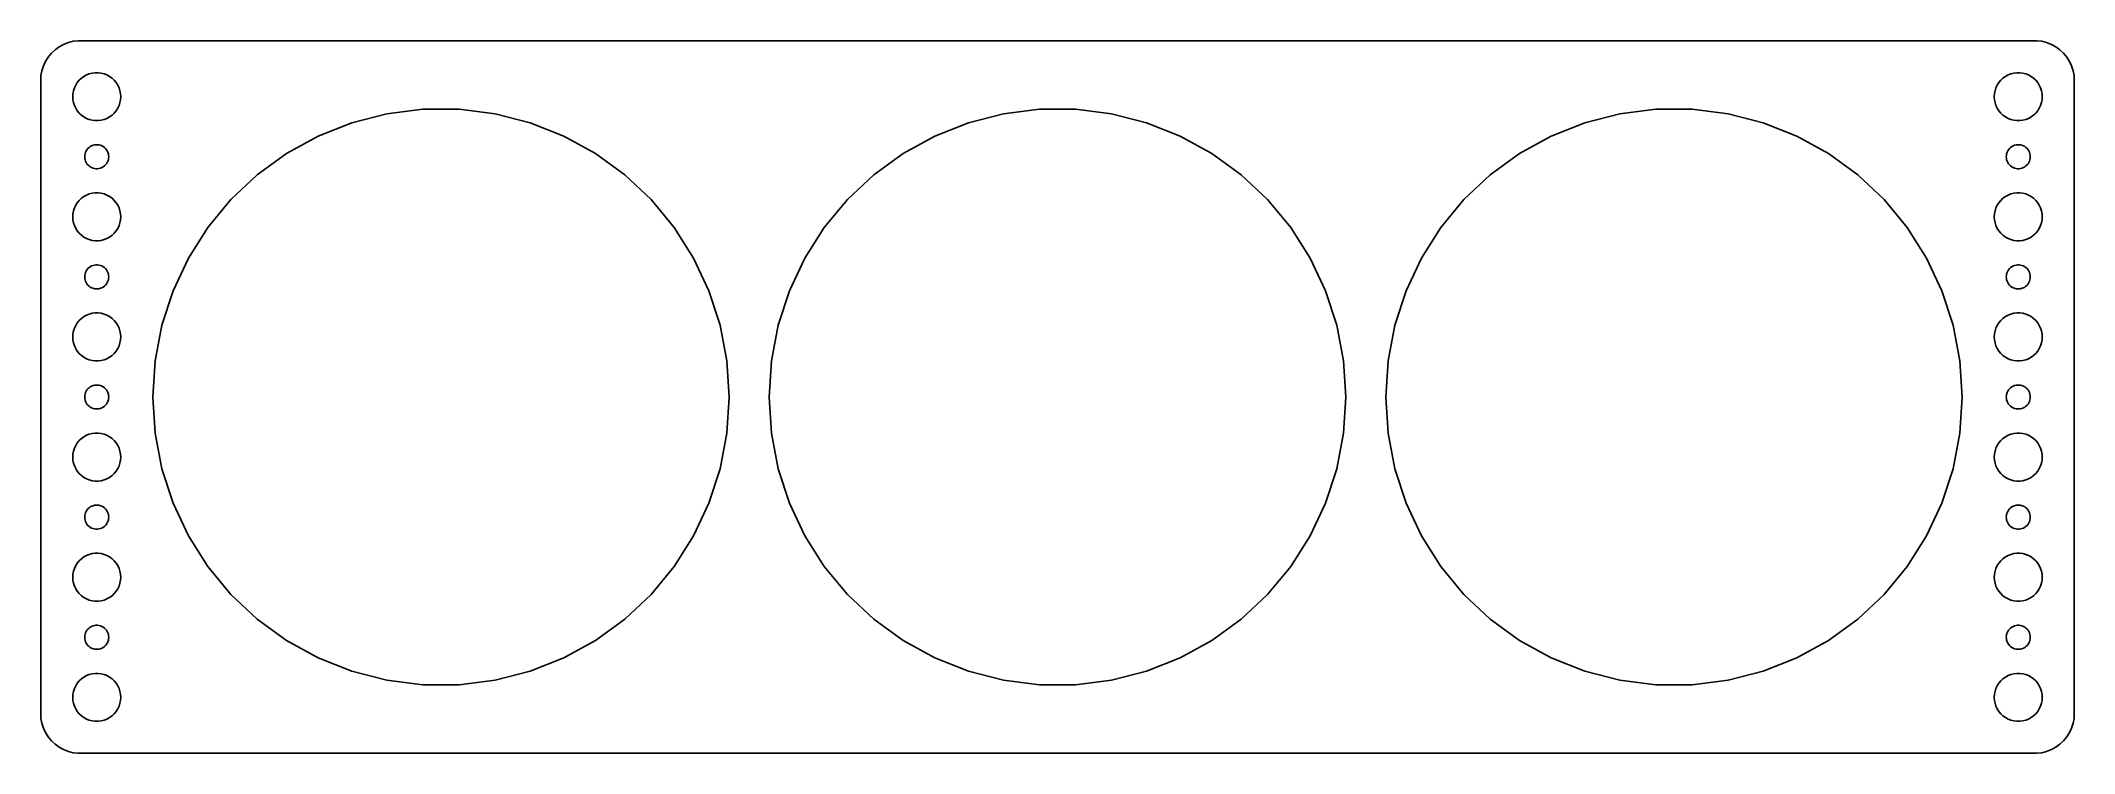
# Model space of a CAD drawing. Header units: metres. Extents: x -127 to 127, y -44 to 44.
import ezdxf

# ---------------------------------------------------------------- set-up
doc = ezdxf.new("R2010")
doc.units = ezdxf.units.M

msp = doc.modelspace()

# ---------------------------------------------------------------- linework, layer by layer
for p, q in [((-125.187, 43.3526), (-125.645, 42.9227)), ((-124.679, 43.7216), (-125.187, 43.3526)), ((-124.129, 44.0241), (-124.679, 43.7216)), ((-123.545, 44.2553), (-124.129, 44.0241)), ((-122.937, 44.4114), (-123.545, 44.2553)), ((-122.314, 44.4901), (-122.937, 44.4114)), ((122.314, 44.4901), (-122.314, 44.4901)), ((122.937, 44.4114), (122.314, 44.4901)), ((123.545, 44.2553), (122.937, 44.4114)), ((124.129, 44.0241), (123.545, 44.2553)), ((124.679, 43.7216), (124.129, 44.0241)), ((125.187, 43.3526), (124.679, 43.7216)), ((125.645, 42.9227), (125.187, 43.3526)), ((-126.843, 40.7434), (-126.961, 40.1267)), ((-126.649, 41.3406), (-126.843, 40.7434)), ((-126.382, 41.9088), (-126.649, 41.3406)), ((-126.045, 42.4389), (-126.382, 41.9088)), ((-125.645, 42.9227), (-126.045, 42.4389)), ((126.045, 42.4389), (125.645, 42.9227)), ((126.382, 41.9088), (126.045, 42.4389)), ((126.649, 41.3406), (126.382, 41.9088)), ((126.843, 40.7434), (126.649, 41.3406)), ((126.961, 40.1267), (126.843, 40.7434)), ((-126.961, 40.1267), (-127, 39.5)), ((-127, 39.5), (-127, -39.5)), ((-122.976, 37.876), (-122.906, 38.2461)), ((-122.906, 38.2461), (-122.789, 38.6044)), ((-122.789, 38.6044), (-122.629, 38.9453)), ((-122.629, 38.9453), (-122.427, 39.2634)), ((-122.427, 39.2634), (-122.187, 39.5536)), ((-122.187, 39.5536), (-121.912, 39.8115)), ((-121.912, 39.8115), (-121.607, 40.033)), ((-121.607, 40.033), (-121.277, 40.2145)), ((-121.277, 40.2145), (-120.927, 40.3532)), ((-120.927, 40.3532), (-120.562, 40.4469)), ((-120.562, 40.4469), (-120.188, 40.4941)), ((-120.188, 40.4941), (-119.812, 40.4941)), ((-119.812, 40.4941), (-119.438, 40.4469)), ((-119.438, 40.4469), (-119.073, 40.3532)), ((-119.073, 40.3532), (-118.723, 40.2145)), ((-118.723, 40.2145), (-118.393, 40.033)), ((-118.393, 40.033), (-118.088, 39.8115)), ((-118.088, 39.8115), (-117.813, 39.5536)), ((-117.813, 39.5536), (-117.573, 39.2634)), ((-117.573, 39.2634), (-117.371, 38.9453)), ((-117.371, 38.9453), (-117.211, 38.6044)), ((-117.211, 38.6044), (-117.094, 38.2461)), ((-117.094, 38.2461), (-117.024, 37.876)), ((117.024, 37.876), (117.094, 38.2461)), ((117.094, 38.2461), (117.211, 38.6044)), ((117.211, 38.6044), (117.371, 38.9453)), ((117.371, 38.9453), (117.573, 39.2634)), ((117.573, 39.2634), (117.813, 39.5536)), ((117.813, 39.5536), (118.088, 39.8115)), ((118.088, 39.8115), (118.393, 40.033)), ((118.393, 40.033), (118.723, 40.2145)), ((118.723, 40.2145), (119.073, 40.3532)), ((119.073, 40.3532), (119.438, 40.4469)), ((119.438, 40.4469), (119.812, 40.4941)), ((119.812, 40.4941), (120.188, 40.4941)), ((120.188, 40.4941), (120.562, 40.4469)), ((120.562, 40.4469), (120.927, 40.3532)), ((120.927, 40.3532), (121.277, 40.2145)), ((121.277, 40.2145), (121.607, 40.033)), ((121.607, 40.033), (121.912, 39.8115)), ((121.912, 39.8115), (122.187, 39.5536)), ((122.187, 39.5536), (122.427, 39.2634)), ((122.427, 39.2634), (122.629, 38.9453)), ((122.629, 38.9453), (122.789, 38.6044)), ((122.789, 38.6044), (122.906, 38.2461)), ((122.906, 38.2461), (122.976, 37.876)), ((127, 39.5), (126.961, 40.1267)), ((127, -39.5), (127, 39.5)), ((-123, 37.5), (-122.976, 37.876)), ((-122.976, 37.124), (-123, 37.5)), ((-122.906, 36.7539), (-122.976, 37.124)), ((-122.789, 36.3956), (-122.906, 36.7539)), ((-122.629, 36.0547), (-122.789, 36.3956)), ((-122.427, 35.7366), (-122.629, 36.0547)), ((-122.187, 35.4464), (-122.427, 35.7366)), ((-117.573, 35.7366), (-117.813, 35.4464)), ((-117.371, 36.0547), (-117.573, 35.7366)), ((-117.211, 36.3956), (-117.371, 36.0547)), ((-117.094, 36.7539), (-117.211, 36.3956)), ((-117.024, 37.124), (-117.094, 36.7539)), ((-117.024, 37.876), (-117, 37.5)), ((-117, 37.5), (-117.024, 37.124)), ((-83.7457, 35.3623), (-79.2605, 35.929)), ((-79.2605, 35.929), (-74.7395, 35.929)), ((-74.7395, 35.929), (-70.2543, 35.3623)), ((-6.74571, 35.3623), (-2.26045, 35.929)), ((-2.26045, 35.929), (2.26045, 35.929)), ((2.26045, 35.929), (6.74571, 35.3623)), ((70.2543, 35.3623), (74.7395, 35.929)), ((74.7395, 35.929), (79.2605, 35.929)), ((79.2605, 35.929), (83.7457, 35.3623)), ((117, 37.5), (117.024, 37.876)), ((117.024, 37.124), (117, 37.5)), ((117.094, 36.7539), (117.024, 37.124)), ((117.211, 36.3956), (117.094, 36.7539)), ((117.371, 36.0547), (117.211, 36.3956)), ((117.573, 35.7366), (117.371, 36.0547)), ((117.813, 35.4464), (117.573, 35.7366)), ((122.427, 35.7366), (122.187, 35.4464)), ((122.629, 36.0547), (122.427, 35.7366)), ((122.789, 36.3956), (122.629, 36.0547)), ((122.906, 36.7539), (122.789, 36.3956)), ((122.976, 37.124), (122.906, 36.7539)), ((122.976, 37.876), (123, 37.5)), ((123, 37.5), (122.976, 37.124)), ((-121.912, 35.1885), (-122.187, 35.4464)), ((-121.607, 34.967), (-121.912, 35.1885)), ((-121.277, 34.7855), (-121.607, 34.967)), ((-120.927, 34.6468), (-121.277, 34.7855)), ((-120.562, 34.5531), (-120.927, 34.6468)), ((-120.188, 34.5059), (-120.562, 34.5531)), ((-119.812, 34.5059), (-120.188, 34.5059)), ((-119.438, 34.5531), (-119.812, 34.5059)), ((-119.073, 34.6468), (-119.438, 34.5531)), ((-118.723, 34.7855), (-119.073, 34.6468)), ((-118.393, 34.967), (-118.723, 34.7855)), ((-118.088, 35.1885), (-118.393, 34.967)), ((-117.813, 35.4464), (-118.088, 35.1885)), ((-92.328, 32.5738), (-88.1246, 34.238)), ((-88.1246, 34.238), (-83.7457, 35.3623)), ((-70.2543, 35.3623), (-65.8754, 34.238)), ((-65.8754, 34.238), (-61.6719, 32.5738)), ((-15.328, 32.5738), (-11.1246, 34.238)), ((-11.1246, 34.238), (-6.74571, 35.3623)), ((6.74571, 35.3623), (11.1246, 34.238)), ((11.1246, 34.238), (15.328, 32.5738)), ((61.6719, 32.5738), (65.8754, 34.238)), ((65.8754, 34.238), (70.2543, 35.3623)), ((83.7457, 35.3623), (88.1246, 34.238)), ((88.1246, 34.238), (92.328, 32.5738)), ((118.088, 35.1885), (117.813, 35.4464)), ((118.393, 34.967), (118.088, 35.1885)), ((118.723, 34.7855), (118.393, 34.967)), ((119.073, 34.6468), (118.723, 34.7855)), ((119.438, 34.5531), (119.073, 34.6468)), ((119.812, 34.5059), (119.438, 34.5531)), ((120.188, 34.5059), (119.812, 34.5059)), ((120.562, 34.5531), (120.188, 34.5059)), ((120.927, 34.6468), (120.562, 34.5531)), ((121.277, 34.7855), (120.927, 34.6468)), ((121.607, 34.967), (121.277, 34.7855)), ((121.912, 35.1885), (121.607, 34.967)), ((122.187, 35.4464), (121.912, 35.1885)), ((-121.453, 30.373), (-121.395, 30.5522)), ((-121.395, 30.5522), (-121.314, 30.7226)), ((-121.314, 30.7226), (-121.214, 30.8817)), ((-121.214, 30.8817), (-121.093, 31.0268)), ((-121.093, 31.0268), (-120.956, 31.1558)), ((-120.956, 31.1558), (-120.804, 31.2665)), ((-120.804, 31.2665), (-120.639, 31.3572)), ((-120.639, 31.3572), (-120.464, 31.4266)), ((-120.464, 31.4266), (-120.281, 31.4734)), ((-120.281, 31.4734), (-120.094, 31.497)), ((-120.094, 31.497), (-119.906, 31.497)), ((-119.906, 31.497), (-119.719, 31.4734)), ((-119.719, 31.4734), (-119.536, 31.4266)), ((-119.536, 31.4266), (-119.361, 31.3572)), ((-119.361, 31.3572), (-119.196, 31.2665)), ((-119.196, 31.2665), (-119.044, 31.1558)), ((-119.044, 31.1558), (-118.907, 31.0268)), ((-118.907, 31.0268), (-118.786, 30.8817)), ((-118.786, 30.8817), (-118.686, 30.7226)), ((-118.686, 30.7226), (-118.605, 30.5522)), ((-118.605, 30.5522), (-118.547, 30.373)), ((-96.2898, 30.3958), (-92.328, 32.5738)), ((-61.6719, 32.5738), (-57.7102, 30.3958)), ((-19.2898, 30.3958), (-15.328, 32.5738)), ((15.328, 32.5738), (19.2898, 30.3958)), ((57.7102, 30.3958), (61.6719, 32.5738)), ((92.328, 32.5738), (96.2898, 30.3958)), ((118.547, 30.373), (118.605, 30.5522)), ((118.605, 30.5522), (118.686, 30.7226)), ((118.686, 30.7226), (118.786, 30.8817)), ((118.786, 30.8817), (118.907, 31.0268)), ((118.907, 31.0268), (119.044, 31.1558)), ((119.044, 31.1558), (119.196, 31.2665)), ((119.196, 31.2665), (119.361, 31.3572)), ((119.361, 31.3572), (119.536, 31.4266)), ((119.536, 31.4266), (119.719, 31.4734)), ((119.719, 31.4734), (119.906, 31.497)), ((119.906, 31.497), (120.094, 31.497)), ((120.094, 31.497), (120.281, 31.4734)), ((120.281, 31.4734), (120.464, 31.4266)), ((120.464, 31.4266), (120.639, 31.3572)), ((120.639, 31.3572), (120.804, 31.2665)), ((120.804, 31.2665), (120.956, 31.1558)), ((120.956, 31.1558), (121.093, 31.0268)), ((121.093, 31.0268), (121.214, 30.8817)), ((121.214, 30.8817), (121.314, 30.7226)), ((121.314, 30.7226), (121.395, 30.5522)), ((121.395, 30.5522), (121.453, 30.373)), ((-121.5, 30), (-121.488, 30.188)), ((-121.488, 29.812), (-121.5, 30)), ((-121.488, 30.188), (-121.453, 30.373)), ((-121.453, 29.627), (-121.488, 29.812)), ((-121.395, 29.4478), (-121.453, 29.627)), ((-121.314, 29.2774), (-121.395, 29.4478)), ((-121.214, 29.1183), (-121.314, 29.2774)), ((-121.093, 28.9732), (-121.214, 29.1183)), ((-120.956, 28.8442), (-121.093, 28.9732)), ((-120.804, 28.7335), (-120.956, 28.8442)), ((-120.639, 28.6427), (-120.804, 28.7335)), ((-120.464, 28.5734), (-120.639, 28.6427)), ((-120.281, 28.5266), (-120.464, 28.5734)), ((-120.094, 28.503), (-120.281, 28.5266)), ((-119.906, 28.503), (-120.094, 28.503)), ((-119.719, 28.5266), (-119.906, 28.503)), ((-119.536, 28.5734), (-119.719, 28.5266)), ((-119.361, 28.6427), (-119.536, 28.5734)), ((-119.196, 28.7335), (-119.361, 28.6427)), ((-119.044, 28.8442), (-119.196, 28.7335)), ((-118.907, 28.9732), (-119.044, 28.8442)), ((-118.786, 29.1183), (-118.907, 28.9732)), ((-118.686, 29.2774), (-118.786, 29.1183)), ((-118.605, 29.4478), (-118.686, 29.2774)), ((-118.547, 29.627), (-118.605, 29.4478)), ((-118.547, 30.373), (-118.512, 30.188)), ((-118.512, 29.812), (-118.547, 29.627)), ((-118.512, 30.188), (-118.5, 30)), ((-118.5, 30), (-118.512, 29.812)), ((-99.9473, 27.7385), (-96.2898, 30.3958)), ((-57.7102, 30.3958), (-54.0527, 27.7385)), ((-22.9473, 27.7385), (-19.2898, 30.3958)), ((19.2898, 30.3958), (22.9473, 27.7385)), ((54.0527, 27.7385), (57.7102, 30.3958)), ((96.2898, 30.3958), (99.9473, 27.7385)), ((118.5, 30), (118.512, 30.188)), ((118.512, 29.812), (118.5, 30)), ((118.512, 30.188), (118.547, 30.373)), ((118.547, 29.627), (118.512, 29.812)), ((118.605, 29.4478), (118.547, 29.627)), ((118.686, 29.2774), (118.605, 29.4478)), ((118.786, 29.1183), (118.686, 29.2774)), ((118.907, 28.9732), (118.786, 29.1183)), ((119.044, 28.8442), (118.907, 28.9732)), ((119.196, 28.7335), (119.044, 28.8442)), ((119.361, 28.6427), (119.196, 28.7335)), ((119.536, 28.5734), (119.361, 28.6427)), ((119.719, 28.5266), (119.536, 28.5734)), ((119.906, 28.503), (119.719, 28.5266)), ((120.094, 28.503), (119.906, 28.503)), ((120.281, 28.5266), (120.094, 28.503)), ((120.464, 28.5734), (120.281, 28.5266)), ((120.639, 28.6427), (120.464, 28.5734)), ((120.804, 28.7335), (120.639, 28.6427)), ((120.956, 28.8442), (120.804, 28.7335)), ((121.093, 28.9732), (120.956, 28.8442)), ((121.214, 29.1183), (121.093, 28.9732)), ((121.314, 29.2774), (121.214, 29.1183)), ((121.395, 29.4478), (121.314, 29.2774)), ((121.453, 29.627), (121.395, 29.4478)), ((121.453, 30.373), (121.488, 30.188)), ((121.488, 29.812), (121.453, 29.627)), ((121.488, 30.188), (121.5, 30)), ((121.5, 30), (121.488, 29.812)), ((-120.927, 25.3532), (-120.562, 25.4469)), ((-120.562, 25.4469), (-120.188, 25.4941)), ((-120.188, 25.4941), (-119.812, 25.4941)), ((-119.812, 25.4941), (-119.438, 25.4469)), ((-119.438, 25.4469), (-119.073, 25.3532)), ((-103.243, 24.6437), (-99.9473, 27.7385)), ((-54.0527, 27.7385), (-50.7571, 24.6437)), ((-26.2429, 24.6437), (-22.9473, 27.7385)), ((22.9473, 27.7385), (26.2429, 24.6437)), ((50.7571, 24.6437), (54.0527, 27.7385)), ((99.9473, 27.7385), (103.243, 24.6437)), ((119.073, 25.3532), (119.438, 25.4469)), ((119.438, 25.4469), (119.812, 25.4941)), ((119.812, 25.4941), (120.188, 25.4941)), ((120.188, 25.4941), (120.562, 25.4469)), ((120.562, 25.4469), (120.927, 25.3532)), ((-123, 22.5), (-122.976, 22.876)), ((-122.976, 22.876), (-122.906, 23.2461)), ((-122.906, 23.2461), (-122.789, 23.6044)), ((-122.789, 23.6044), (-122.629, 23.9453)), ((-122.629, 23.9453), (-122.427, 24.2634)), ((-122.427, 24.2634), (-122.187, 24.5536)), ((-122.187, 24.5536), (-121.912, 24.8115)), ((-121.912, 24.8115), (-121.607, 25.033)), ((-121.607, 25.033), (-121.277, 25.2145)), ((-121.277, 25.2145), (-120.927, 25.3532)), ((-119.073, 25.3532), (-118.723, 25.2145)), ((-118.723, 25.2145), (-118.393, 25.033)), ((-118.393, 25.033), (-118.088, 24.8115)), ((-118.088, 24.8115), (-117.813, 24.5536)), ((-117.813, 24.5536), (-117.573, 24.2634)), ((-117.573, 24.2634), (-117.371, 23.9453)), ((-117.371, 23.9453), (-117.211, 23.6044)), ((-117.211, 23.6044), (-117.094, 23.2461)), ((-117.094, 23.2461), (-117.024, 22.876)), ((-117.024, 22.876), (-117, 22.5)), ((-106.125, 21.1603), (-103.243, 24.6437)), ((-50.7571, 24.6437), (-47.8754, 21.1603)), ((-29.1246, 21.1603), (-26.2429, 24.6437)), ((26.2429, 24.6437), (29.1246, 21.1603)), ((47.8754, 21.1603), (50.7571, 24.6437)), ((103.243, 24.6437), (106.125, 21.1603)), ((117, 22.5), (117.024, 22.876)), ((117.024, 22.876), (117.094, 23.2461)), ((117.094, 23.2461), (117.211, 23.6044)), ((117.211, 23.6044), (117.371, 23.9453)), ((117.371, 23.9453), (117.573, 24.2634)), ((117.573, 24.2634), (117.813, 24.5536)), ((117.813, 24.5536), (118.088, 24.8115)), ((118.088, 24.8115), (118.393, 25.033)), ((118.393, 25.033), (118.723, 25.2145)), ((118.723, 25.2145), (119.073, 25.3532)), ((120.927, 25.3532), (121.277, 25.2145)), ((121.277, 25.2145), (121.607, 25.033)), ((121.607, 25.033), (121.912, 24.8115)), ((121.912, 24.8115), (122.187, 24.5536)), ((122.187, 24.5536), (122.427, 24.2634)), ((122.427, 24.2634), (122.629, 23.9453)), ((122.629, 23.9453), (122.789, 23.6044)), ((122.789, 23.6044), (122.906, 23.2461)), ((122.906, 23.2461), (122.976, 22.876)), ((122.976, 22.876), (123, 22.5)), ((-122.976, 22.124), (-123, 22.5)), ((-122.906, 21.7539), (-122.976, 22.124)), ((-122.789, 21.3956), (-122.906, 21.7539)), ((-122.629, 21.0547), (-122.789, 21.3956)), ((-122.427, 20.7366), (-122.629, 21.0547)), ((-122.187, 20.4464), (-122.427, 20.7366)), ((-121.912, 20.1884), (-122.187, 20.4464)), ((-117.813, 20.4464), (-118.088, 20.1884)), ((-117.573, 20.7366), (-117.813, 20.4464)), ((-117.371, 21.0547), (-117.573, 20.7366)), ((-117.211, 21.3956), (-117.371, 21.0547)), ((-117.094, 21.7539), (-117.211, 21.3956)), ((-117.024, 22.124), (-117.094, 21.7539)), ((-117, 22.5), (-117.024, 22.124)), ((-108.547, 17.3431), (-106.125, 21.1603)), ((-47.8754, 21.1603), (-45.453, 17.3431)), ((-31.547, 17.3431), (-29.1246, 21.1603)), ((29.1246, 21.1603), (31.547, 17.3431)), ((45.453, 17.3431), (47.8754, 21.1603)), ((106.125, 21.1603), (108.547, 17.3431)), ((117.024, 22.124), (117, 22.5)), ((117.094, 21.7539), (117.024, 22.124)), ((117.211, 21.3956), (117.094, 21.7539)), ((117.371, 21.0547), (117.211, 21.3956)), ((117.573, 20.7366), (117.371, 21.0547)), ((117.813, 20.4464), (117.573, 20.7366)), ((118.088, 20.1884), (117.813, 20.4464)), ((122.187, 20.4464), (121.912, 20.1884)), ((122.427, 20.7366), (122.187, 20.4464)), ((122.629, 21.0547), (122.427, 20.7366)), ((122.789, 21.3956), (122.629, 21.0547)), ((122.906, 21.7539), (122.789, 21.3956)), ((122.976, 22.124), (122.906, 21.7539)), ((123, 22.5), (122.976, 22.124)), ((-121.607, 19.967), (-121.912, 20.1884)), ((-121.277, 19.7855), (-121.607, 19.967)), ((-120.927, 19.6468), (-121.277, 19.7855)), ((-120.562, 19.5531), (-120.927, 19.6468)), ((-120.188, 19.5059), (-120.562, 19.5531)), ((-119.812, 19.5059), (-120.188, 19.5059)), ((-119.438, 19.5531), (-119.812, 19.5059)), ((-119.073, 19.6468), (-119.438, 19.5531)), ((-118.723, 19.7855), (-119.073, 19.6468)), ((-118.393, 19.967), (-118.723, 19.7855)), ((-118.088, 20.1884), (-118.393, 19.967)), ((118.393, 19.967), (118.088, 20.1884)), ((118.723, 19.7855), (118.393, 19.967)), ((119.073, 19.6468), (118.723, 19.7855)), ((119.438, 19.5531), (119.073, 19.6468)), ((119.812, 19.5059), (119.438, 19.5531)), ((120.188, 19.5059), (119.812, 19.5059)), ((120.562, 19.5531), (120.188, 19.5059)), ((120.927, 19.6468), (120.562, 19.5531)), ((121.277, 19.7855), (120.927, 19.6468)), ((121.607, 19.967), (121.277, 19.7855)), ((121.912, 20.1884), (121.607, 19.967)), ((-121.488, 15.188), (-121.453, 15.373)), ((-121.453, 15.373), (-121.395, 15.5522)), ((-121.395, 15.5522), (-121.314, 15.7226)), ((-121.314, 15.7226), (-121.214, 15.8817)), ((-121.214, 15.8817), (-121.093, 16.0268)), ((-121.093, 16.0268), (-120.956, 16.1558)), ((-120.956, 16.1558), (-120.804, 16.2665)), ((-120.804, 16.2665), (-120.639, 16.3572)), ((-120.639, 16.3572), (-120.464, 16.4266)), ((-120.464, 16.4266), (-120.281, 16.4734)), ((-120.281, 16.4734), (-120.094, 16.497)), ((-120.094, 16.497), (-119.906, 16.497)), ((-119.906, 16.497), (-119.719, 16.4734)), ((-119.719, 16.4734), (-119.536, 16.4266)), ((-119.536, 16.4266), (-119.361, 16.3572)), ((-119.361, 16.3572), (-119.196, 16.2665)), ((-119.196, 16.2665), (-119.044, 16.1558)), ((-119.044, 16.1558), (-118.907, 16.0268)), ((-118.907, 16.0268), (-118.786, 15.8817)), ((-118.786, 15.8817), (-118.686, 15.7226)), ((-118.686, 15.7226), (-118.605, 15.5522)), ((-118.605, 15.5522), (-118.547, 15.373)), ((-118.547, 15.373), (-118.512, 15.188)), ((-110.472, 13.2525), (-108.547, 17.3431)), ((-45.453, 17.3431), (-43.528, 13.2525)), ((-33.472, 13.2525), (-31.547, 17.3431)), ((31.547, 17.3431), (33.472, 13.2525)), ((43.528, 13.2525), (45.453, 17.3431)), ((108.547, 17.3431), (110.472, 13.2525)), ((118.512, 15.188), (118.547, 15.373)), ((118.547, 15.373), (118.605, 15.5522)), ((118.605, 15.5522), (118.686, 15.7226)), ((118.686, 15.7226), (118.786, 15.8817)), ((118.786, 15.8817), (118.907, 16.0268)), ((118.907, 16.0268), (119.044, 16.1558)), ((119.044, 16.1558), (119.196, 16.2665)), ((119.196, 16.2665), (119.361, 16.3572)), ((119.361, 16.3572), (119.536, 16.4266)), ((119.536, 16.4266), (119.719, 16.4734)), ((119.719, 16.4734), (119.906, 16.497)), ((119.906, 16.497), (120.094, 16.497)), ((120.094, 16.497), (120.281, 16.4734)), ((120.281, 16.4734), (120.464, 16.4266)), ((120.464, 16.4266), (120.639, 16.3572)), ((120.639, 16.3572), (120.804, 16.2665)), ((120.804, 16.2665), (120.956, 16.1558)), ((120.956, 16.1558), (121.093, 16.0268)), ((121.093, 16.0268), (121.214, 15.8817)), ((121.214, 15.8817), (121.314, 15.7226)), ((121.314, 15.7226), (121.395, 15.5522)), ((121.395, 15.5522), (121.453, 15.373)), ((121.453, 15.373), (121.488, 15.188)), ((-121.5, 15), (-121.488, 15.188)), ((-121.488, 14.812), (-121.5, 15)), ((-121.453, 14.627), (-121.488, 14.812)), ((-121.395, 14.4478), (-121.453, 14.627)), ((-121.314, 14.2774), (-121.395, 14.4478)), ((-121.214, 14.1183), (-121.314, 14.2774)), ((-121.093, 13.9732), (-121.214, 14.1183)), ((-120.956, 13.8442), (-121.093, 13.9732)), ((-120.804, 13.7335), (-120.956, 13.8442)), ((-120.639, 13.6427), (-120.804, 13.7335)), ((-120.464, 13.5734), (-120.639, 13.6427)), ((-120.281, 13.5266), (-120.464, 13.5734)), ((-120.094, 13.5029), (-120.281, 13.5266)), ((-119.906, 13.5029), (-120.094, 13.5029)), ((-119.719, 13.5266), (-119.906, 13.5029)), ((-119.536, 13.5734), (-119.719, 13.5266)), ((-119.361, 13.6427), (-119.536, 13.5734)), ((-119.196, 13.7335), (-119.361, 13.6427)), ((-119.044, 13.8442), (-119.196, 13.7335)), ((-118.907, 13.9732), (-119.044, 13.8442)), ((-118.786, 14.1183), (-118.907, 13.9732)), ((-118.686, 14.2774), (-118.786, 14.1183)), ((-118.605, 14.4478), (-118.686, 14.2774)), ((-118.547, 14.627), (-118.605, 14.4478)), ((-118.512, 14.812), (-118.547, 14.627)), ((-118.512, 15.188), (-118.5, 15)), ((-118.5, 15), (-118.512, 14.812)), ((-111.869, 8.95284), (-110.472, 13.2525)), ((-43.528, 13.2525), (-42.131, 8.95284)), ((-34.869, 8.95284), (-33.472, 13.2525)), ((33.472, 13.2525), (34.869, 8.95284)), ((42.131, 8.95284), (43.528, 13.2525)), ((110.472, 13.2525), (111.869, 8.95284)), ((118.5, 15), (118.512, 15.188)), ((118.512, 14.812), (118.5, 15)), ((118.547, 14.627), (118.512, 14.812)), ((118.605, 14.4478), (118.547, 14.627)), ((118.686, 14.2774), (118.605, 14.4478)), ((118.786, 14.1183), (118.686, 14.2774)), ((118.907, 13.9732), (118.786, 14.1183)), ((119.044, 13.8442), (118.907, 13.9732)), ((119.196, 13.7335), (119.044, 13.8442)), ((119.361, 13.6427), (119.196, 13.7335)), ((119.536, 13.5734), (119.361, 13.6427)), ((119.719, 13.5266), (119.536, 13.5734)), ((119.906, 13.5029), (119.719, 13.5266)), ((120.094, 13.5029), (119.906, 13.5029)), ((120.281, 13.5266), (120.094, 13.5029)), ((120.464, 13.5734), (120.281, 13.5266)), ((120.639, 13.6427), (120.464, 13.5734)), ((120.804, 13.7335), (120.639, 13.6427)), ((120.956, 13.8442), (120.804, 13.7335)), ((121.093, 13.9732), (120.956, 13.8442)), ((121.214, 14.1183), (121.093, 13.9732)), ((121.314, 14.2774), (121.214, 14.1183)), ((121.395, 14.4478), (121.314, 14.2774)), ((121.453, 14.627), (121.395, 14.4478)), ((121.488, 14.812), (121.453, 14.627)), ((121.488, 15.188), (121.5, 15)), ((121.5, 15), (121.488, 14.812)), ((-121.607, 10.033), (-121.277, 10.2145)), ((-121.277, 10.2145), (-120.927, 10.3532)), ((-120.927, 10.3532), (-120.562, 10.4469)), ((-120.562, 10.4469), (-120.188, 10.4941)), ((-120.188, 10.4941), (-119.812, 10.4941)), ((-119.812, 10.4941), (-119.438, 10.4469)), ((-119.438, 10.4469), (-119.073, 10.3532)), ((-119.073, 10.3532), (-118.723, 10.2145)), ((-118.723, 10.2145), (-118.393, 10.033)), ((118.393, 10.033), (118.723, 10.2145)), ((118.723, 10.2145), (119.073, 10.3532)), ((119.073, 10.3532), (119.438, 10.4469)), ((119.438, 10.4469), (119.812, 10.4941)), ((119.812, 10.4941), (120.188, 10.4941)), ((120.188, 10.4941), (120.562, 10.4469)), ((120.562, 10.4469), (120.927, 10.3532)), ((120.927, 10.3532), (121.277, 10.2145)), ((121.277, 10.2145), (121.607, 10.033)), ((-123, 7.5), (-122.976, 7.87599)), ((-122.976, 7.87599), (-122.906, 8.24606)), ((-122.906, 8.24606), (-122.789, 8.60437)), ((-122.789, 8.60437), (-122.629, 8.94525)), ((-122.629, 8.94525), (-122.427, 9.26335)), ((-122.427, 9.26335), (-122.187, 9.55363)), ((-122.187, 9.55363), (-121.912, 9.81154)), ((-121.912, 9.81154), (-121.607, 10.033)), ((-118.393, 10.033), (-118.088, 9.81154)), ((-118.088, 9.81154), (-117.813, 9.55363)), ((-117.813, 9.55363), (-117.573, 9.26335)), ((-117.573, 9.26335), (-117.371, 8.94525)), ((-117.371, 8.94525), (-117.211, 8.60437)), ((-117.211, 8.60437), (-117.094, 8.24606)), ((-117.094, 8.24606), (-117.024, 7.87599)), ((-117.024, 7.87599), (-117, 7.5)), ((-112.716, 4.51199), (-111.869, 8.95284)), ((-42.131, 8.95284), (-41.2839, 4.51199)), ((-35.7161, 4.51199), (-34.869, 8.95284)), ((34.869, 8.95284), (35.7161, 4.51199)), ((41.2839, 4.51199), (42.131, 8.95284)), ((111.869, 8.95284), (112.716, 4.51199)), ((117, 7.5), (117.024, 7.87599)), ((117.024, 7.87599), (117.094, 8.24606)), ((117.094, 8.24606), (117.211, 8.60437)), ((117.211, 8.60437), (117.371, 8.94525)), ((117.371, 8.94525), (117.573, 9.26335)), ((117.573, 9.26335), (117.813, 9.55363)), ((117.813, 9.55363), (118.088, 9.81154)), ((118.088, 9.81154), (118.393, 10.033)), ((121.607, 10.033), (121.912, 9.81154)), ((121.912, 9.81154), (122.187, 9.55363)), ((122.187, 9.55363), (122.427, 9.26335)), ((122.427, 9.26335), (122.629, 8.94525)), ((122.629, 8.94525), (122.789, 8.60437)), ((122.789, 8.60437), (122.906, 8.24606)), ((122.906, 8.24606), (122.976, 7.87599)), ((122.976, 7.87599), (123, 7.5)), ((-122.976, 7.12399), (-123, 7.5)), ((-122.906, 6.75392), (-122.976, 7.12399)), ((-122.789, 6.39561), (-122.906, 6.75392)), ((-122.629, 6.05473), (-122.789, 6.39561)), ((-122.427, 5.73663), (-122.629, 6.05473)), ((-122.187, 5.44635), (-122.427, 5.73663)), ((-121.912, 5.18845), (-122.187, 5.44635)), ((-121.607, 4.96701), (-121.912, 5.18845)), ((-118.088, 5.18845), (-118.393, 4.96701)), ((-117.813, 5.44635), (-118.088, 5.18845)), ((-117.573, 5.73663), (-117.813, 5.44635)), ((-117.371, 6.05473), (-117.573, 5.73663)), ((-117.211, 6.39561), (-117.371, 6.05473)), ((-117.094, 6.75392), (-117.211, 6.39561)), ((-117.024, 7.12399), (-117.094, 6.75392)), ((-117, 7.5), (-117.024, 7.12399)), ((117.024, 7.12399), (117, 7.5)), ((117.094, 6.75392), (117.024, 7.12399)), ((117.211, 6.39561), (117.094, 6.75392)), ((117.371, 6.05473), (117.211, 6.39561)), ((117.573, 5.73663), (117.371, 6.05473)), ((117.813, 5.44635), (117.573, 5.73663)), ((118.088, 5.18845), (117.813, 5.44635)), ((118.393, 4.96701), (118.088, 5.18845)), ((121.912, 5.18845), (121.607, 4.96701)), ((122.187, 5.44635), (121.912, 5.18845)), ((122.427, 5.73663), (122.187, 5.44635)), ((122.629, 6.05473), (122.427, 5.73663)), ((122.789, 6.39561), (122.629, 6.05473)), ((122.906, 6.75392), (122.789, 6.39561)), ((122.976, 7.12399), (122.906, 6.75392)), ((123, 7.5), (122.976, 7.12399)), ((-121.277, 4.78551), (-121.607, 4.96701)), ((-120.927, 4.64682), (-121.277, 4.78551)), ((-120.562, 4.55313), (-120.927, 4.64682)), ((-120.188, 4.50591), (-120.562, 4.55313)), ((-119.812, 4.50591), (-120.188, 4.50591)), ((-119.438, 4.55313), (-119.812, 4.50591)), ((-119.073, 4.64682), (-119.438, 4.55313)), ((-118.723, 4.78551), (-119.073, 4.64682)), ((-118.393, 4.96701), (-118.723, 4.78551)), ((-113, 0), (-112.716, 4.51199)), ((-41.2839, 4.51199), (-41, 0)), ((-36, 0), (-35.7161, 4.51199)), ((35.7161, 4.51199), (36, 0)), ((41, 0), (41.2839, 4.51199)), ((112.716, 4.51199), (113, 0)), ((118.723, 4.78551), (118.393, 4.96701)), ((119.073, 4.64682), (118.723, 4.78551)), ((119.438, 4.55313), (119.073, 4.64682)), ((119.812, 4.50591), (119.438, 4.55313)), ((120.188, 4.50591), (119.812, 4.50591)), ((120.562, 4.55313), (120.188, 4.50591)), ((120.927, 4.64682), (120.562, 4.55313)), ((121.277, 4.78551), (120.927, 4.64682)), ((121.607, 4.96701), (121.277, 4.78551)), ((-121.5, 0), (-121.488, 0.18799)), ((-121.488, -0.18799), (-121.5, 0)), ((-121.488, 0.18799), (-121.453, 0.37303)), ((-121.453, 0.37303), (-121.395, 0.55219)), ((-121.395, 0.55219), (-121.314, 0.72263)), ((-121.314, 0.72263), (-121.214, 0.88167)), ((-121.214, 0.88167), (-121.093, 1.02681)), ((-121.093, 1.02681), (-120.956, 1.15576)), ((-120.956, 1.15576), (-120.804, 1.26648)), ((-120.804, 1.26648), (-120.639, 1.35724)), ((-120.639, 1.35724), (-120.464, 1.42657)), ((-120.464, 1.42657), (-120.281, 1.47342)), ((-120.281, 1.47342), (-120.094, 1.49704)), ((-120.094, 1.49704), (-119.906, 1.49704)), ((-119.906, 1.49704), (-119.719, 1.47342)), ((-119.719, 1.47342), (-119.536, 1.42657)), ((-119.536, 1.42657), (-119.361, 1.35724)), ((-119.361, 1.35724), (-119.196, 1.26648)), ((-119.196, 1.26648), (-119.044, 1.15576)), ((-119.044, 1.15576), (-118.907, 1.02681)), ((-118.907, 1.02681), (-118.786, 0.88167)), ((-118.786, 0.88167), (-118.686, 0.72263)), ((-118.686, 0.72263), (-118.605, 0.55219)), ((-118.605, 0.55219), (-118.547, 0.37303)), ((-118.547, 0.37303), (-118.512, 0.18799)), ((-118.512, 0.18799), (-118.5, 0)), ((-118.5, 0), (-118.512, -0.18799)), ((-112.716, -4.51199), (-113, 0)), ((-41, 0), (-41.2839, -4.51199)), ((-35.7161, -4.51199), (-36, 0)), ((36, 0), (35.7161, -4.51199)), ((41.2839, -4.51199), (41, 0)), ((113, 0), (112.716, -4.51199)), ((118.5, 0), (118.512, 0.18799)), ((118.512, -0.18799), (118.5, 0)), ((118.512, 0.18799), (118.547, 0.37303)), ((118.547, 0.37303), (118.605, 0.55219)), ((118.605, 0.55219), (118.686, 0.72263)), ((118.686, 0.72263), (118.786, 0.88167)), ((118.786, 0.88167), (118.907, 1.02681)), ((118.907, 1.02681), (119.044, 1.15576)), ((119.044, 1.15576), (119.196, 1.26648)), ((119.196, 1.26648), (119.361, 1.35724)), ((119.361, 1.35724), (119.536, 1.42657)), ((119.536, 1.42657), (119.719, 1.47342)), ((119.719, 1.47342), (119.906, 1.49704)), ((119.906, 1.49704), (120.094, 1.49704)), ((120.094, 1.49704), (120.281, 1.47342)), ((120.281, 1.47342), (120.464, 1.42657)), ((120.464, 1.42657), (120.639, 1.35724)), ((120.639, 1.35724), (120.804, 1.26648)), ((120.804, 1.26648), (120.956, 1.15576)), ((120.956, 1.15576), (121.093, 1.02681)), ((121.093, 1.02681), (121.214, 0.88167)), ((121.214, 0.88167), (121.314, 0.72263)), ((121.314, 0.72263), (121.395, 0.55219)), ((121.395, 0.55219), (121.453, 0.37303)), ((121.453, 0.37303), (121.488, 0.18799)), ((121.488, 0.18799), (121.5, 0)), ((121.5, 0), (121.488, -0.18799)), ((-121.453, -0.37303), (-121.488, -0.18799)), ((-121.395, -0.55219), (-121.453, -0.37303)), ((-121.314, -0.72263), (-121.395, -0.55219)), ((-121.214, -0.88167), (-121.314, -0.72263)), ((-121.093, -1.02681), (-121.214, -0.88167)), ((-120.956, -1.15576), (-121.093, -1.02681)), ((-120.804, -1.26648), (-120.956, -1.15576)), ((-120.639, -1.35724), (-120.804, -1.26648)), ((-120.464, -1.42657), (-120.639, -1.35724)), ((-120.281, -1.47342), (-120.464, -1.42657)), ((-120.094, -1.49704), (-120.281, -1.47342)), ((-119.906, -1.49704), (-120.094, -1.49704)), ((-119.719, -1.47342), (-119.906, -1.49704)), ((-119.536, -1.42657), (-119.719, -1.47342)), ((-119.361, -1.35724), (-119.536, -1.42657)), ((-119.196, -1.26648), (-119.361, -1.35724)), ((-119.044, -1.15576), (-119.196, -1.26648)), ((-118.907, -1.02681), (-119.044, -1.15576)), ((-118.786, -0.88167), (-118.907, -1.02681)), ((-118.686, -0.72263), (-118.786, -0.88167)), ((-118.605, -0.55219), (-118.686, -0.72263)), ((-118.547, -0.37303), (-118.605, -0.55219)), ((-118.512, -0.18799), (-118.547, -0.37303)), ((118.547, -0.37303), (118.512, -0.18799)), ((118.605, -0.55219), (118.547, -0.37303)), ((118.686, -0.72263), (118.605, -0.55219)), ((118.786, -0.88167), (118.686, -0.72263)), ((118.907, -1.02681), (118.786, -0.88167)), ((119.044, -1.15576), (118.907, -1.02681)), ((119.196, -1.26648), (119.044, -1.15576)), ((119.361, -1.35724), (119.196, -1.26648)), ((119.536, -1.42657), (119.361, -1.35724)), ((119.719, -1.47342), (119.536, -1.42657)), ((119.906, -1.49704), (119.719, -1.47342)), ((120.094, -1.49704), (119.906, -1.49704)), ((120.281, -1.47342), (120.094, -1.49704)), ((120.464, -1.42657), (120.281, -1.47342)), ((120.639, -1.35724), (120.464, -1.42657)), ((120.804, -1.26648), (120.639, -1.35724)), ((120.956, -1.15576), (120.804, -1.26648)), ((121.093, -1.02681), (120.956, -1.15576)), ((121.214, -0.88167), (121.093, -1.02681)), ((121.314, -0.72263), (121.214, -0.88167)), ((121.395, -0.55219), (121.314, -0.72263)), ((121.453, -0.37303), (121.395, -0.55219)), ((121.488, -0.18799), (121.453, -0.37303)), ((-121.912, -5.18845), (-121.607, -4.96701)), ((-121.607, -4.96701), (-121.277, -4.78551)), ((-121.277, -4.78551), (-120.927, -4.64682)), ((-120.927, -4.64682), (-120.562, -4.55313)), ((-120.562, -4.55313), (-120.188, -4.50591)), ((-120.188, -4.50591), (-119.812, -4.50591)), ((-119.812, -4.50591), (-119.438, -4.55313)), ((-119.438, -4.55313), (-119.073, -4.64682)), ((-119.073, -4.64682), (-118.723, -4.78551)), ((-118.723, -4.78551), (-118.393, -4.96701)), ((-118.393, -4.96701), (-118.088, -5.18845)), ((-111.869, -8.95284), (-112.716, -4.51199)), ((-41.2839, -4.51199), (-42.131, -8.95284)), ((-34.869, -8.95284), (-35.7161, -4.51199)), ((35.7161, -4.51199), (34.869, -8.95284)), ((42.131, -8.95284), (41.2839, -4.51199)), ((112.716, -4.51199), (111.869, -8.95284)), ((118.088, -5.18845), (118.393, -4.96701)), ((118.393, -4.96701), (118.723, -4.78551)), ((118.723, -4.78551), (119.073, -4.64682)), ((119.073, -4.64682), (119.438, -4.55313)), ((119.438, -4.55313), (119.812, -4.50591)), ((119.812, -4.50591), (120.188, -4.50591)), ((120.188, -4.50591), (120.562, -4.55313)), ((120.562, -4.55313), (120.927, -4.64682)), ((120.927, -4.64682), (121.277, -4.78551)), ((121.277, -4.78551), (121.607, -4.96701)), ((121.607, -4.96701), (121.912, -5.18845)), ((-123, -7.5), (-122.976, -7.12399)), ((-122.976, -7.87599), (-123, -7.5)), ((-122.976, -7.12399), (-122.906, -6.75392)), ((-122.906, -6.75392), (-122.789, -6.39561)), ((-122.789, -6.39561), (-122.629, -6.05473)), ((-122.629, -6.05473), (-122.427, -5.73663)), ((-122.427, -5.73663), (-122.187, -5.44635)), ((-122.187, -5.44635), (-121.912, -5.18845)), ((-118.088, -5.18845), (-117.813, -5.44635)), ((-117.813, -5.44635), (-117.573, -5.73663)), ((-117.573, -5.73663), (-117.371, -6.05473)), ((-117.371, -6.05473), (-117.211, -6.39561)), ((-117.211, -6.39561), (-117.094, -6.75392)), ((-117.094, -6.75392), (-117.024, -7.12399)), ((-117.024, -7.12399), (-117, -7.5)), ((-117, -7.5), (-117.024, -7.87599)), ((117, -7.5), (117.024, -7.12399)), ((117.024, -7.87599), (117, -7.5)), ((117.024, -7.12399), (117.094, -6.75392)), ((117.094, -6.75392), (117.211, -6.39561)), ((117.211, -6.39561), (117.371, -6.05473)), ((117.371, -6.05473), (117.573, -5.73663)), ((117.573, -5.73663), (117.813, -5.44635)), ((117.813, -5.44635), (118.088, -5.18845)), ((121.912, -5.18845), (122.187, -5.44635)), ((122.187, -5.44635), (122.427, -5.73663)), ((122.427, -5.73663), (122.629, -6.05473)), ((122.629, -6.05473), (122.789, -6.39561)), ((122.789, -6.39561), (122.906, -6.75392)), ((122.906, -6.75392), (122.976, -7.12399)), ((122.976, -7.12399), (123, -7.5)), ((123, -7.5), (122.976, -7.87599)), ((-122.906, -8.24606), (-122.976, -7.87599)), ((-122.789, -8.60437), (-122.906, -8.24606)), ((-122.629, -8.94525), (-122.789, -8.60437)), ((-122.427, -9.26335), (-122.629, -8.94525)), ((-122.187, -9.55363), (-122.427, -9.26335)), ((-121.912, -9.81154), (-122.187, -9.55363)), ((-121.607, -10.033), (-121.912, -9.81154)), ((-121.277, -10.2145), (-121.607, -10.033)), ((-118.393, -10.033), (-118.723, -10.2145)), ((-118.088, -9.81154), (-118.393, -10.033)), ((-117.813, -9.55363), (-118.088, -9.81154)), ((-117.573, -9.26335), (-117.813, -9.55363)), ((-117.371, -8.94525), (-117.573, -9.26335)), ((-117.211, -8.60437), (-117.371, -8.94525)), ((-117.094, -8.24606), (-117.211, -8.60437)), ((-117.024, -7.87599), (-117.094, -8.24606)), ((-110.472, -13.2525), (-111.869, -8.95284)), ((-42.131, -8.95284), (-43.528, -13.2525)), ((-33.472, -13.2525), (-34.869, -8.95284)), ((34.869, -8.95284), (33.472, -13.2525)), ((43.528, -13.2525), (42.131, -8.95284)), ((111.869, -8.95284), (110.472, -13.2525)), ((117.094, -8.24606), (117.024, -7.87599)), ((117.211, -8.60437), (117.094, -8.24606)), ((117.371, -8.94525), (117.211, -8.60437)), ((117.573, -9.26335), (117.371, -8.94525)), ((117.813, -9.55363), (117.573, -9.26335)), ((118.088, -9.81154), (117.813, -9.55363)), ((118.393, -10.033), (118.088, -9.81154)), ((118.723, -10.2145), (118.393, -10.033)), ((121.607, -10.033), (121.277, -10.2145)), ((121.912, -9.81154), (121.607, -10.033)), ((122.187, -9.55363), (121.912, -9.81154)), ((122.427, -9.26335), (122.187, -9.55363)), ((122.629, -8.94525), (122.427, -9.26335)), ((122.789, -8.60437), (122.629, -8.94525)), ((122.906, -8.24606), (122.789, -8.60437)), ((122.976, -7.87599), (122.906, -8.24606)), ((-120.927, -10.3532), (-121.277, -10.2145)), ((-120.562, -10.4469), (-120.927, -10.3532)), ((-120.188, -10.4941), (-120.562, -10.4469)), ((-119.812, -10.4941), (-120.188, -10.4941)), ((-119.438, -10.4469), (-119.812, -10.4941)), ((-119.073, -10.3532), (-119.438, -10.4469)), ((-118.723, -10.2145), (-119.073, -10.3532)), ((119.073, -10.3532), (118.723, -10.2145)), ((119.438, -10.4469), (119.073, -10.3532)), ((119.812, -10.4941), (119.438, -10.4469)), ((120.188, -10.4941), (119.812, -10.4941)), ((120.562, -10.4469), (120.188, -10.4941)), ((120.927, -10.3532), (120.562, -10.4469)), ((121.277, -10.2145), (120.927, -10.3532)), ((-121.5, -15), (-121.488, -14.812)), ((-121.488, -15.188), (-121.5, -15)), ((-121.488, -14.812), (-121.453, -14.627)), ((-121.453, -15.373), (-121.488, -15.188)), ((-121.453, -14.627), (-121.395, -14.4478)), ((-121.395, -14.4478), (-121.314, -14.2774)), ((-121.314, -14.2774), (-121.214, -14.1183)), ((-121.214, -14.1183), (-121.093, -13.9732)), ((-121.093, -13.9732), (-120.956, -13.8442)), ((-120.956, -13.8442), (-120.804, -13.7335)), ((-120.804, -13.7335), (-120.639, -13.6427)), ((-120.639, -13.6427), (-120.464, -13.5734)), ((-120.464, -13.5734), (-120.281, -13.5266)), ((-120.281, -13.5266), (-120.094, -13.5029)), ((-120.094, -13.5029), (-119.906, -13.5029)), ((-119.906, -13.5029), (-119.719, -13.5266)), ((-119.719, -13.5266), (-119.536, -13.5734)), ((-119.536, -13.5734), (-119.361, -13.6427)), ((-119.361, -13.6427), (-119.196, -13.7335)), ((-119.196, -13.7335), (-119.044, -13.8442)), ((-119.044, -13.8442), (-118.907, -13.9732)), ((-118.907, -13.9732), (-118.786, -14.1183)), ((-118.786, -14.1183), (-118.686, -14.2774)), ((-118.686, -14.2774), (-118.605, -14.4478)), ((-118.605, -14.4478), (-118.547, -14.627)), ((-118.547, -14.627), (-118.512, -14.812)), ((-118.512, -15.188), (-118.547, -15.373)), ((-118.512, -14.812), (-118.5, -15)), ((-118.5, -15), (-118.512, -15.188)), ((-108.547, -17.3431), (-110.472, -13.2525)), ((-43.528, -13.2525), (-45.453, -17.3431)), ((-31.547, -17.3431), (-33.472, -13.2525)), ((33.472, -13.2525), (31.547, -17.3431)), ((45.453, -17.3431), (43.528, -13.2525)), ((110.472, -13.2525), (108.547, -17.3431)), ((118.5, -15), (118.512, -14.812)), ((118.512, -15.188), (118.5, -15)), ((118.512, -14.812), (118.547, -14.627)), ((118.547, -15.373), (118.512, -15.188)), ((118.547, -14.627), (118.605, -14.4478)), ((118.605, -14.4478), (118.686, -14.2774)), ((118.686, -14.2774), (118.786, -14.1183)), ((118.786, -14.1183), (118.907, -13.9732)), ((118.907, -13.9732), (119.044, -13.8442)), ((119.044, -13.8442), (119.196, -13.7335)), ((119.196, -13.7335), (119.361, -13.6427)), ((119.361, -13.6427), (119.536, -13.5734)), ((119.536, -13.5734), (119.719, -13.5266)), ((119.719, -13.5266), (119.906, -13.5029)), ((119.906, -13.5029), (120.094, -13.5029)), ((120.094, -13.5029), (120.281, -13.5266)), ((120.281, -13.5266), (120.464, -13.5734)), ((120.464, -13.5734), (120.639, -13.6427)), ((120.639, -13.6427), (120.804, -13.7335)), ((120.804, -13.7335), (120.956, -13.8442)), ((120.956, -13.8442), (121.093, -13.9732)), ((121.093, -13.9732), (121.214, -14.1183)), ((121.214, -14.1183), (121.314, -14.2774)), ((121.314, -14.2774), (121.395, -14.4478)), ((121.395, -14.4478), (121.453, -14.627)), ((121.453, -14.627), (121.488, -14.812)), ((121.488, -15.188), (121.453, -15.373)), ((121.488, -14.812), (121.5, -15)), ((121.5, -15), (121.488, -15.188)), ((-121.395, -15.5522), (-121.453, -15.373)), ((-121.314, -15.7226), (-121.395, -15.5522)), ((-121.214, -15.8817), (-121.314, -15.7226)), ((-121.093, -16.0268), (-121.214, -15.8817)), ((-120.956, -16.1558), (-121.093, -16.0268)), ((-120.804, -16.2665), (-120.956, -16.1558)), ((-120.639, -16.3572), (-120.804, -16.2665)), ((-120.464, -16.4266), (-120.639, -16.3572)), ((-120.281, -16.4734), (-120.464, -16.4266)), ((-120.094, -16.497), (-120.281, -16.4734)), ((-119.906, -16.497), (-120.094, -16.497)), ((-119.719, -16.4734), (-119.906, -16.497)), ((-119.536, -16.4266), (-119.719, -16.4734)), ((-119.361, -16.3572), (-119.536, -16.4266)), ((-119.196, -16.2665), (-119.361, -16.3572)), ((-119.044, -16.1558), (-119.196, -16.2665)), ((-118.907, -16.0268), (-119.044, -16.1558)), ((-118.786, -15.8817), (-118.907, -16.0268)), ((-118.686, -15.7226), (-118.786, -15.8817)), ((-118.605, -15.5522), (-118.686, -15.7226)), ((-118.547, -15.373), (-118.605, -15.5522)), ((-106.125, -21.1603), (-108.547, -17.3431)), ((-45.453, -17.3431), (-47.8754, -21.1603)), ((-29.1246, -21.1603), (-31.547, -17.3431)), ((31.547, -17.3431), (29.1246, -21.1603)), ((47.8754, -21.1603), (45.453, -17.3431)), ((108.547, -17.3431), (106.125, -21.1603)), ((118.605, -15.5522), (118.547, -15.373)), ((118.686, -15.7226), (118.605, -15.5522)), ((118.786, -15.8817), (118.686, -15.7226)), ((118.907, -16.0268), (118.786, -15.8817)), ((119.044, -16.1558), (118.907, -16.0268)), ((119.196, -16.2665), (119.044, -16.1558)), ((119.361, -16.3572), (119.196, -16.2665)), ((119.536, -16.4266), (119.361, -16.3572)), ((119.719, -16.4734), (119.536, -16.4266)), ((119.906, -16.497), (119.719, -16.4734)), ((120.094, -16.497), (119.906, -16.497)), ((120.281, -16.4734), (120.094, -16.497)), ((120.464, -16.4266), (120.281, -16.4734)), ((120.639, -16.3572), (120.464, -16.4266)), ((120.804, -16.2665), (120.639, -16.3572)), ((120.956, -16.1558), (120.804, -16.2665)), ((121.093, -16.0268), (120.956, -16.1558)), ((121.214, -15.8817), (121.093, -16.0268)), ((121.314, -15.7226), (121.214, -15.8817)), ((121.395, -15.5522), (121.314, -15.7226)), ((121.453, -15.373), (121.395, -15.5522)), ((-122.187, -20.4464), (-121.912, -20.1884)), ((-121.912, -20.1884), (-121.607, -19.967)), ((-121.607, -19.967), (-121.277, -19.7855)), ((-121.277, -19.7855), (-120.927, -19.6468)), ((-120.927, -19.6468), (-120.562, -19.5531)), ((-120.562, -19.5531), (-120.188, -19.5059)), ((-120.188, -19.5059), (-119.812, -19.5059)), ((-119.812, -19.5059), (-119.438, -19.5531)), ((-119.438, -19.5531), (-119.073, -19.6468)), ((-119.073, -19.6468), (-118.723, -19.7855)), ((-118.723, -19.7855), (-118.393, -19.967)), ((-118.393, -19.967), (-118.088, -20.1884)), ((-118.088, -20.1884), (-117.813, -20.4464)), ((117.813, -20.4464), (118.088, -20.1884)), ((118.088, -20.1884), (118.393, -19.967)), ((118.393, -19.967), (118.723, -19.7855)), ((118.723, -19.7855), (119.073, -19.6468)), ((119.073, -19.6468), (119.438, -19.5531)), ((119.438, -19.5531), (119.812, -19.5059)), ((119.812, -19.5059), (120.188, -19.5059)), ((120.188, -19.5059), (120.562, -19.5531)), ((120.562, -19.5531), (120.927, -19.6468)), ((120.927, -19.6468), (121.277, -19.7855)), ((121.277, -19.7855), (121.607, -19.967)), ((121.607, -19.967), (121.912, -20.1884)), ((121.912, -20.1884), (122.187, -20.4464)), ((-123, -22.5), (-122.976, -22.124)), ((-122.976, -22.876), (-123, -22.5)), ((-122.976, -22.124), (-122.906, -21.7539)), ((-122.906, -21.7539), (-122.789, -21.3956)), ((-122.789, -21.3956), (-122.629, -21.0547)), ((-122.629, -21.0547), (-122.427, -20.7366)), ((-122.427, -20.7366), (-122.187, -20.4464)), ((-117.813, -20.4464), (-117.573, -20.7366)), ((-117.573, -20.7366), (-117.371, -21.0547)), ((-117.371, -21.0547), (-117.211, -21.3956)), ((-117.211, -21.3956), (-117.094, -21.7539)), ((-117.094, -21.7539), (-117.024, -22.124)), ((-117.024, -22.124), (-117, -22.5)), ((-117, -22.5), (-117.024, -22.876)), ((-103.243, -24.6437), (-106.125, -21.1603)), ((-47.8754, -21.1603), (-50.7571, -24.6437)), ((-26.2429, -24.6437), (-29.1246, -21.1603)), ((29.1246, -21.1603), (26.2429, -24.6437)), ((50.7571, -24.6437), (47.8754, -21.1603)), ((106.125, -21.1603), (103.243, -24.6437)), ((117, -22.5), (117.024, -22.124)), ((117.024, -22.876), (117, -22.5)), ((117.024, -22.124), (117.094, -21.7539)), ((117.094, -21.7539), (117.211, -21.3956)), ((117.211, -21.3956), (117.371, -21.0547)), ((117.371, -21.0547), (117.573, -20.7366)), ((117.573, -20.7366), (117.813, -20.4464)), ((122.187, -20.4464), (122.427, -20.7366)), ((122.427, -20.7366), (122.629, -21.0547)), ((122.629, -21.0547), (122.789, -21.3956)), ((122.789, -21.3956), (122.906, -21.7539)), ((122.906, -21.7539), (122.976, -22.124)), ((122.976, -22.124), (123, -22.5)), ((123, -22.5), (122.976, -22.876)), ((-122.906, -23.2461), (-122.976, -22.876)), ((-122.789, -23.6044), (-122.906, -23.2461)), ((-122.629, -23.9453), (-122.789, -23.6044)), ((-122.427, -24.2634), (-122.629, -23.9453)), ((-122.187, -24.5536), (-122.427, -24.2634)), ((-121.912, -24.8115), (-122.187, -24.5536)), ((-121.607, -25.033), (-121.912, -24.8115)), ((-121.277, -25.2145), (-121.607, -25.033)), ((-120.927, -25.3532), (-121.277, -25.2145)), ((-120.562, -25.4469), (-120.927, -25.3532)), ((-119.073, -25.3532), (-119.438, -25.4469)), ((-118.723, -25.2145), (-119.073, -25.3532)), ((-118.393, -25.033), (-118.723, -25.2145)), ((-118.088, -24.8115), (-118.393, -25.033)), ((-117.813, -24.5536), (-118.088, -24.8115)), ((-117.573, -24.2634), (-117.813, -24.5536)), ((-117.371, -23.9453), (-117.573, -24.2634)), ((-117.211, -23.6044), (-117.371, -23.9453)), ((-117.094, -23.2461), (-117.211, -23.6044)), ((-117.024, -22.876), (-117.094, -23.2461)), ((-99.9473, -27.7385), (-103.243, -24.6437)), ((-50.7571, -24.6437), (-54.0527, -27.7385)), ((-22.9473, -27.7385), (-26.2429, -24.6437)), ((26.2429, -24.6437), (22.9473, -27.7385)), ((54.0527, -27.7385), (50.7571, -24.6437)), ((103.243, -24.6437), (99.9473, -27.7385)), ((117.094, -23.2461), (117.024, -22.876)), ((117.211, -23.6044), (117.094, -23.2461)), ((117.371, -23.9453), (117.211, -23.6044)), ((117.573, -24.2634), (117.371, -23.9453)), ((117.813, -24.5536), (117.573, -24.2634)), ((118.088, -24.8115), (117.813, -24.5536)), ((118.393, -25.033), (118.088, -24.8115)), ((118.723, -25.2145), (118.393, -25.033)), ((119.073, -25.3532), (118.723, -25.2145)), ((119.438, -25.4469), (119.073, -25.3532)), ((120.927, -25.3532), (120.562, -25.4469)), ((121.277, -25.2145), (120.927, -25.3532)), ((121.607, -25.033), (121.277, -25.2145)), ((121.912, -24.8115), (121.607, -25.033)), ((122.187, -24.5536), (121.912, -24.8115)), ((122.427, -24.2634), (122.187, -24.5536)), ((122.629, -23.9453), (122.427, -24.2634)), ((122.789, -23.6044), (122.629, -23.9453)), ((122.906, -23.2461), (122.789, -23.6044)), ((122.976, -22.876), (122.906, -23.2461)), ((-120.188, -25.4941), (-120.562, -25.4469)), ((-119.812, -25.4941), (-120.188, -25.4941)), ((-119.438, -25.4469), (-119.812, -25.4941)), ((-96.2898, -30.3958), (-99.9473, -27.7385)), ((-54.0527, -27.7385), (-57.7102, -30.3958)), ((-19.2898, -30.3958), (-22.9473, -27.7385)), ((22.9473, -27.7385), (19.2898, -30.3958)), ((57.7102, -30.3958), (54.0527, -27.7385)), ((99.9473, -27.7385), (96.2898, -30.3958)), ((119.812, -25.4941), (119.438, -25.4469)), ((120.188, -25.4941), (119.812, -25.4941)), ((120.562, -25.4469), (120.188, -25.4941)), ((-121.5, -30), (-121.488, -29.812)), ((-121.488, -30.188), (-121.5, -30)), ((-121.488, -29.812), (-121.453, -29.627)), ((-121.453, -30.373), (-121.488, -30.188)), ((-121.453, -29.627), (-121.395, -29.4478)), ((-121.395, -30.5522), (-121.453, -30.373)), ((-121.395, -29.4478), (-121.314, -29.2774)), ((-121.314, -29.2774), (-121.214, -29.1183)), ((-121.214, -29.1183), (-121.093, -28.9732)), ((-121.093, -28.9732), (-120.956, -28.8442)), ((-120.956, -28.8442), (-120.804, -28.7335)), ((-120.804, -28.7335), (-120.639, -28.6427)), ((-120.639, -28.6427), (-120.464, -28.5734)), ((-120.464, -28.5734), (-120.281, -28.5266)), ((-120.281, -28.5266), (-120.094, -28.503)), ((-120.094, -28.503), (-119.906, -28.503)), ((-119.906, -28.503), (-119.719, -28.5266)), ((-119.719, -28.5266), (-119.536, -28.5734)), ((-119.536, -28.5734), (-119.361, -28.6427)), ((-119.361, -28.6427), (-119.196, -28.7335)), ((-119.196, -28.7335), (-119.044, -28.8442)), ((-119.044, -28.8442), (-118.907, -28.9732)), ((-118.907, -28.9732), (-118.786, -29.1183)), ((-118.786, -29.1183), (-118.686, -29.2774)), ((-118.686, -29.2774), (-118.605, -29.4478)), ((-118.605, -29.4478), (-118.547, -29.627)), ((-118.547, -30.373), (-118.605, -30.5522)), ((-118.547, -29.627), (-118.512, -29.812)), ((-118.512, -30.188), (-118.547, -30.373)), ((-118.512, -29.812), (-118.5, -30)), ((-118.5, -30), (-118.512, -30.188)), ((-92.328, -32.5738), (-96.2898, -30.3958)), ((-57.7102, -30.3958), (-61.6719, -32.5738)), ((-15.328, -32.5738), (-19.2898, -30.3958)), ((19.2898, -30.3958), (15.328, -32.5738)), ((61.6719, -32.5738), (57.7102, -30.3958)), ((96.2898, -30.3958), (92.328, -32.5738)), ((118.5, -30), (118.512, -29.812)), ((118.512, -30.188), (118.5, -30)), ((118.512, -29.812), (118.547, -29.627)), ((118.547, -30.373), (118.512, -30.188)), ((118.547, -29.627), (118.605, -29.4478)), ((118.605, -30.5522), (118.547, -30.373)), ((118.605, -29.4478), (118.686, -29.2774)), ((118.686, -29.2774), (118.786, -29.1183)), ((118.786, -29.1183), (118.907, -28.9732)), ((118.907, -28.9732), (119.044, -28.8442)), ((119.044, -28.8442), (119.196, -28.7335)), ((119.196, -28.7335), (119.361, -28.6427)), ((119.361, -28.6427), (119.536, -28.5734)), ((119.536, -28.5734), (119.719, -28.5266)), ((119.719, -28.5266), (119.906, -28.503)), ((119.906, -28.503), (120.094, -28.503)), ((120.094, -28.503), (120.281, -28.5266)), ((120.281, -28.5266), (120.464, -28.5734)), ((120.464, -28.5734), (120.639, -28.6427)), ((120.639, -28.6427), (120.804, -28.7335)), ((120.804, -28.7335), (120.956, -28.8442)), ((120.956, -28.8442), (121.093, -28.9732)), ((121.093, -28.9732), (121.214, -29.1183)), ((121.214, -29.1183), (121.314, -29.2774)), ((121.314, -29.2774), (121.395, -29.4478)), ((121.395, -29.4478), (121.453, -29.627)), ((121.453, -30.373), (121.395, -30.5522)), ((121.453, -29.627), (121.488, -29.812)), ((121.488, -30.188), (121.453, -30.373)), ((121.488, -29.812), (121.5, -30)), ((121.5, -30), (121.488, -30.188)), ((-121.314, -30.7226), (-121.395, -30.5522)), ((-121.214, -30.8817), (-121.314, -30.7226)), ((-121.093, -31.0268), (-121.214, -30.8817)), ((-120.956, -31.1558), (-121.093, -31.0268)), ((-120.804, -31.2665), (-120.956, -31.1558)), ((-120.639, -31.3572), (-120.804, -31.2665)), ((-120.464, -31.4266), (-120.639, -31.3572)), ((-120.281, -31.4734), (-120.464, -31.4266)), ((-120.094, -31.497), (-120.281, -31.4734)), ((-119.906, -31.497), (-120.094, -31.497)), ((-119.719, -31.4734), (-119.906, -31.497)), ((-119.536, -31.4266), (-119.719, -31.4734)), ((-119.361, -31.3572), (-119.536, -31.4266)), ((-119.196, -31.2665), (-119.361, -31.3572)), ((-119.044, -31.1558), (-119.196, -31.2665)), ((-118.907, -31.0268), (-119.044, -31.1558)), ((-118.786, -30.8817), (-118.907, -31.0268)), ((-118.686, -30.7226), (-118.786, -30.8817)), ((-118.605, -30.5522), (-118.686, -30.7226)), ((-88.1246, -34.238), (-92.328, -32.5738)), ((-61.6719, -32.5738), (-65.8754, -34.238)), ((-11.1246, -34.238), (-15.328, -32.5738)), ((15.328, -32.5738), (11.1246, -34.238)), ((65.8754, -34.238), (61.6719, -32.5738)), ((92.328, -32.5738), (88.1246, -34.238)), ((118.686, -30.7226), (118.605, -30.5522)), ((118.786, -30.8817), (118.686, -30.7226)), ((118.907, -31.0268), (118.786, -30.8817)), ((119.044, -31.1558), (118.907, -31.0268)), ((119.196, -31.2665), (119.044, -31.1558)), ((119.361, -31.3572), (119.196, -31.2665)), ((119.536, -31.4266), (119.361, -31.3572)), ((119.719, -31.4734), (119.536, -31.4266)), ((119.906, -31.497), (119.719, -31.4734)), ((120.094, -31.497), (119.906, -31.497)), ((120.281, -31.4734), (120.094, -31.497)), ((120.464, -31.4266), (120.281, -31.4734)), ((120.639, -31.3572), (120.464, -31.4266)), ((120.804, -31.2665), (120.639, -31.3572)), ((120.956, -31.1558), (120.804, -31.2665)), ((121.093, -31.0268), (120.956, -31.1558)), ((121.214, -30.8817), (121.093, -31.0268)), ((121.314, -30.7226), (121.214, -30.8817)), ((121.395, -30.5522), (121.314, -30.7226)), ((-122.427, -35.7366), (-122.187, -35.4464)), ((-122.187, -35.4464), (-121.912, -35.1885)), ((-121.912, -35.1885), (-121.607, -34.967)), ((-121.607, -34.967), (-121.277, -34.7855)), ((-121.277, -34.7855), (-120.927, -34.6468)), ((-120.927, -34.6468), (-120.562, -34.5531)), ((-120.562, -34.5531), (-120.188, -34.5059)), ((-120.188, -34.5059), (-119.812, -34.5059)), ((-119.812, -34.5059), (-119.438, -34.5531)), ((-119.438, -34.5531), (-119.073, -34.6468)), ((-119.073, -34.6468), (-118.723, -34.7855)), ((-118.723, -34.7855), (-118.393, -34.967)), ((-118.393, -34.967), (-118.088, -35.1885)), ((-118.088, -35.1885), (-117.813, -35.4464)), ((-117.813, -35.4464), (-117.573, -35.7366)), ((-83.7457, -35.3623), (-88.1246, -34.238)), ((-79.2605, -35.929), (-83.7457, -35.3623)), ((-70.2543, -35.3623), (-74.7395, -35.929)), ((-65.8754, -34.238), (-70.2543, -35.3623)), ((-6.74571, -35.3623), (-11.1246, -34.238)), ((-2.26045, -35.929), (-6.74571, -35.3623)), ((6.74571, -35.3623), (2.26045, -35.929)), ((11.1246, -34.238), (6.74571, -35.3623)), ((70.2543, -35.3623), (65.8754, -34.238)), ((74.7395, -35.929), (70.2543, -35.3623)), ((83.7457, -35.3623), (79.2605, -35.929)), ((88.1246, -34.238), (83.7457, -35.3623)), ((117.573, -35.7366), (117.813, -35.4464)), ((117.813, -35.4464), (118.088, -35.1885)), ((118.088, -35.1885), (118.393, -34.967)), ((118.393, -34.967), (118.723, -34.7855)), ((118.723, -34.7855), (119.073, -34.6468)), ((119.073, -34.6468), (119.438, -34.5531)), ((119.438, -34.5531), (119.812, -34.5059)), ((119.812, -34.5059), (120.188, -34.5059)), ((120.188, -34.5059), (120.562, -34.5531)), ((120.562, -34.5531), (120.927, -34.6468)), ((120.927, -34.6468), (121.277, -34.7855)), ((121.277, -34.7855), (121.607, -34.967)), ((121.607, -34.967), (121.912, -35.1885)), ((121.912, -35.1885), (122.187, -35.4464)), ((122.187, -35.4464), (122.427, -35.7366)), ((-123, -37.5), (-122.976, -37.124)), ((-122.976, -37.876), (-123, -37.5)), ((-122.976, -37.124), (-122.906, -36.7539)), ((-122.906, -38.2461), (-122.976, -37.876)), ((-122.906, -36.7539), (-122.789, -36.3956)), ((-122.789, -36.3956), (-122.629, -36.0547)), ((-122.629, -36.0547), (-122.427, -35.7366)), ((-117.573, -35.7366), (-117.371, -36.0547)), ((-117.371, -36.0547), (-117.211, -36.3956)), ((-117.211, -36.3956), (-117.094, -36.7539)), ((-117.094, -36.7539), (-117.024, -37.124)), ((-117.024, -37.876), (-117.094, -38.2461)), ((-117.024, -37.124), (-117, -37.5)), ((-117, -37.5), (-117.024, -37.876)), ((-74.7395, -35.929), (-79.2605, -35.929)), ((2.26045, -35.929), (-2.26045, -35.929)), ((79.2605, -35.929), (74.7395, -35.929)), ((117, -37.5), (117.024, -37.124)), ((117.024, -37.876), (117, -37.5)), ((117.024, -37.124), (117.094, -36.7539)), ((117.094, -38.2461), (117.024, -37.876)), ((117.094, -36.7539), (117.211, -36.3956)), ((117.211, -36.3956), (117.371, -36.0547)), ((117.371, -36.0547), (117.573, -35.7366)), ((122.427, -35.7366), (122.629, -36.0547)), ((122.629, -36.0547), (122.789, -36.3956)), ((122.789, -36.3956), (122.906, -36.7539)), ((122.906, -36.7539), (122.976, -37.124)), ((122.976, -37.876), (122.906, -38.2461)), ((122.976, -37.124), (123, -37.5)), ((123, -37.5), (122.976, -37.876)), ((-127, -39.5), (-126.961, -40.1267)), ((-126.961, -40.1267), (-126.843, -40.7434)), ((-122.789, -38.6044), (-122.906, -38.2461)), ((-122.629, -38.9453), (-122.789, -38.6044)), ((-122.427, -39.2634), (-122.629, -38.9453)), ((-122.187, -39.5536), (-122.427, -39.2634)), ((-121.912, -39.8115), (-122.187, -39.5536)), ((-121.607, -40.033), (-121.912, -39.8115)), ((-121.277, -40.2145), (-121.607, -40.033)), ((-120.927, -40.3532), (-121.277, -40.2145)), ((-120.562, -40.4469), (-120.927, -40.3532)), ((-120.188, -40.4941), (-120.562, -40.4469)), ((-119.812, -40.4941), (-120.188, -40.4941)), ((-119.438, -40.4469), (-119.812, -40.4941)), ((-119.073, -40.3532), (-119.438, -40.4469)), ((-118.723, -40.2145), (-119.073, -40.3532)), ((-118.393, -40.033), (-118.723, -40.2145)), ((-118.088, -39.8115), (-118.393, -40.033)), ((-117.813, -39.5536), (-118.088, -39.8115)), ((-117.573, -39.2634), (-117.813, -39.5536)), ((-117.371, -38.9453), (-117.573, -39.2634)), ((-117.211, -38.6044), (-117.371, -38.9453)), ((-117.094, -38.2461), (-117.211, -38.6044)), ((117.211, -38.6044), (117.094, -38.2461)), ((117.371, -38.9453), (117.211, -38.6044)), ((117.573, -39.2634), (117.371, -38.9453)), ((117.813, -39.5536), (117.573, -39.2634)), ((118.088, -39.8115), (117.813, -39.5536)), ((118.393, -40.033), (118.088, -39.8115)), ((118.723, -40.2145), (118.393, -40.033)), ((119.073, -40.3532), (118.723, -40.2145)), ((119.438, -40.4469), (119.073, -40.3532)), ((119.812, -40.4941), (119.438, -40.4469)), ((120.188, -40.4941), (119.812, -40.4941)), ((120.562, -40.4469), (120.188, -40.4941)), ((120.927, -40.3532), (120.562, -40.4469)), ((121.277, -40.2145), (120.927, -40.3532)), ((121.607, -40.033), (121.277, -40.2145)), ((121.912, -39.8115), (121.607, -40.033)), ((122.187, -39.5536), (121.912, -39.8115)), ((122.427, -39.2634), (122.187, -39.5536)), ((122.629, -38.9453), (122.427, -39.2634)), ((122.789, -38.6044), (122.629, -38.9453)), ((122.906, -38.2461), (122.789, -38.6044)), ((126.843, -40.7434), (126.961, -40.1267)), ((126.961, -40.1267), (127, -39.5)), ((-126.843, -40.7434), (-126.649, -41.3406)), ((-126.649, -41.3406), (-126.382, -41.9088)), ((-126.382, -41.9088), (-126.045, -42.4389)), ((-126.045, -42.4389), (-125.645, -42.9227)), ((-125.645, -42.9227), (-125.187, -43.3526)), ((125.187, -43.3526), (125.645, -42.9227)), ((125.645, -42.9227), (126.045, -42.4389)), ((126.045, -42.4389), (126.382, -41.9088)), ((126.382, -41.9088), (126.649, -41.3406)), ((126.649, -41.3406), (126.843, -40.7434)), ((-125.187, -43.3526), (-124.679, -43.7216)), ((-124.679, -43.7216), (-124.129, -44.0241)), ((-124.129, -44.0241), (-123.545, -44.2553)), ((-123.545, -44.2553), (-122.937, -44.4114)), ((-122.937, -44.4114), (-122.314, -44.4901)), ((-122.314, -44.4901), (122.314, -44.4901)), ((122.314, -44.4901), (122.937, -44.4114)), ((122.937, -44.4114), (123.545, -44.2553)), ((123.545, -44.2553), (124.129, -44.0241)), ((124.129, -44.0241), (124.679, -43.7216)), ((124.679, -43.7216), (125.187, -43.3526))]:
    msp.add_line(p, q)

doc.saveas('drawing.dxf')
